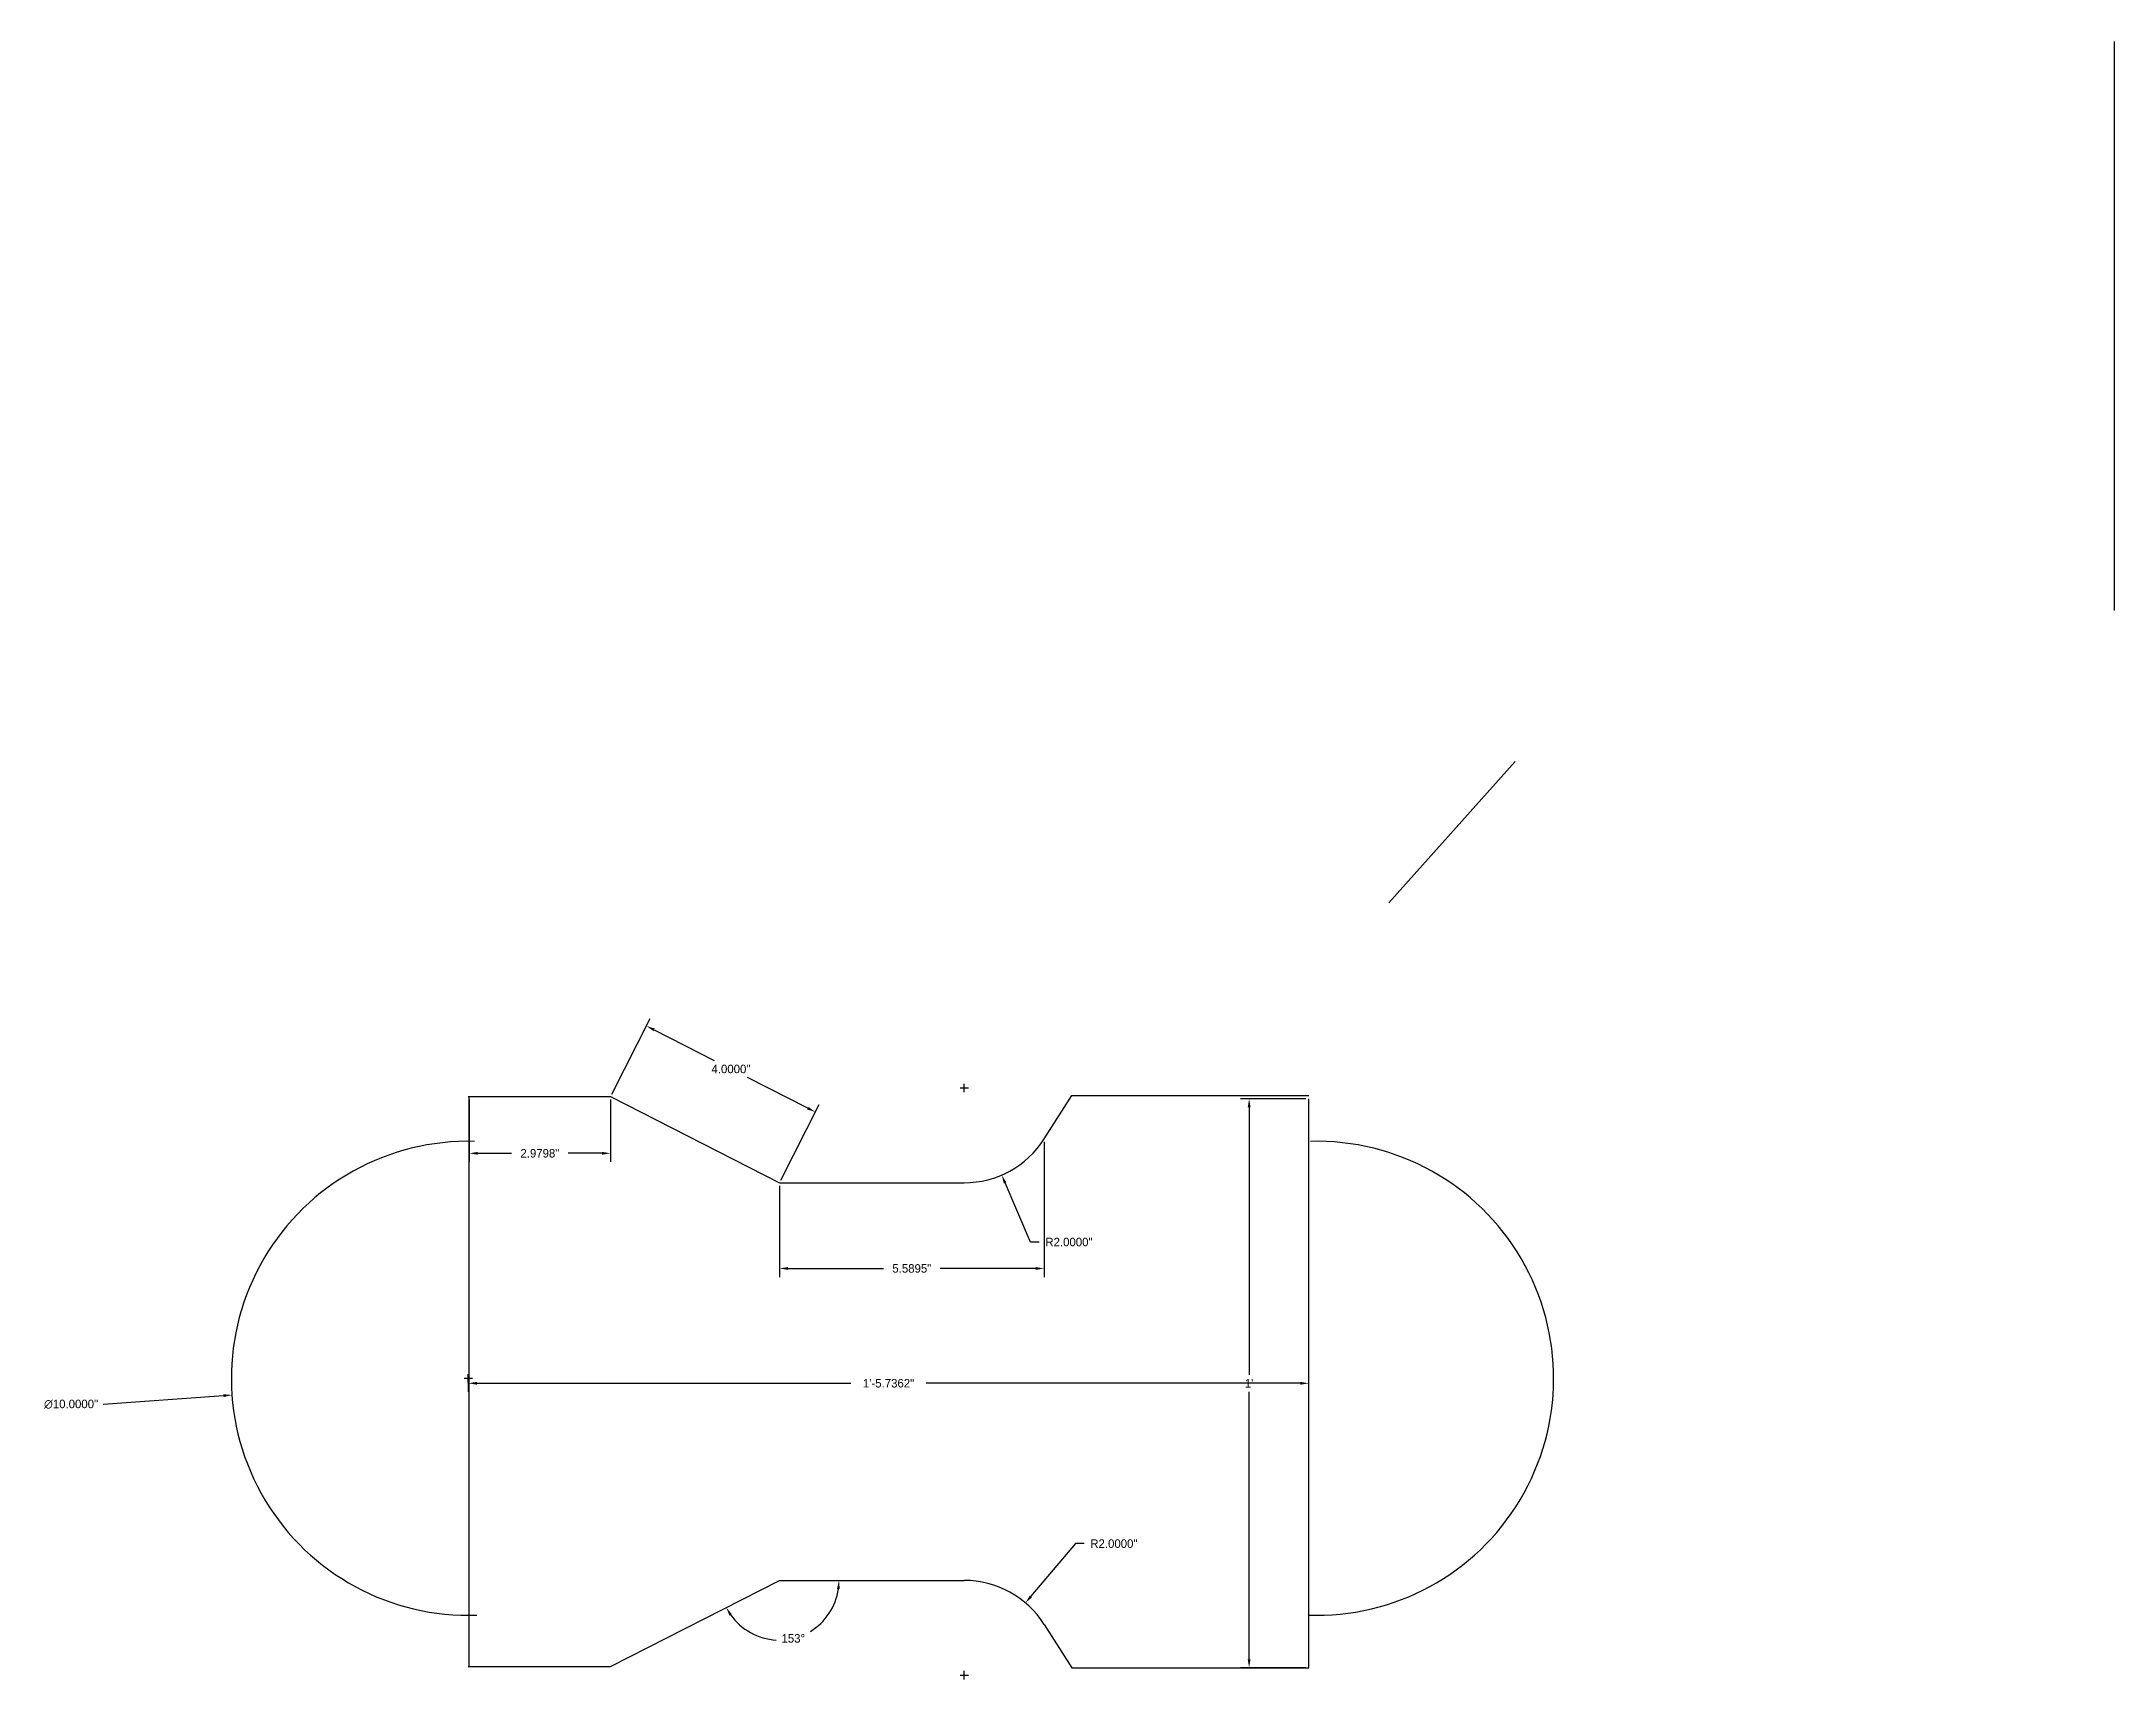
# Model space of a CAD drawing. Header units: inches. Extents: x 19.5 to 92.4, y 14.9 to 49.6.
# Drawn here: x 19.47 to 63.22, y 14.93 to 49.48 of the extents above; entities that cross this region are included whole.
import ezdxf

# ---------------------------------------------------------------- set-up
doc = ezdxf.new("R2010")
doc.units = ezdxf.units.IN
doc.header["$MEASUREMENT"] = 0
doc.dimstyles.get("Standard").update_dxf_attribs({"dimtxt": 0.18, "dimasz": 0.18, "dimexe": 0.18, "dimexo": 0.0625, "dimgap": 0.09, "dimtad": 0, "dimtih": 1, "dimtoh": 1, "dimdec": 4, "dimzin": 0, "dimdsep": 46, "dimlunit": 3, "dimtxsty": 'Standard', "dimcen": 0.09, "dimadec": 0, "dimazin": 0, "dimtfac": 1, "dimtdec": 4, "dimtofl": 0, "dimtmove": 0, "dimatfit": 3, "dimfxl": 1, "dimtolj": 1, "dimtzin": 0, "dimarcsym": 0})

msp = doc.modelspace()

# ---------------------------------------------------------------- blocks, each defined once
blk = doc.blocks.new('*D3')
at = {"color": 0, "lineweight": -2}
for p, q in [((28.387, 21.283), (28.567, 21.283)), ((28.477, 21.193), (28.477, 21.373)), ((20.768, 20.737), (23.31, 20.917))]:
    blk.add_line(p, q, dxfattribs=at)
at = {"color": 0}
blk.add_solid([(23.308, 20.947), (23.312, 20.887), (23.489, 20.93)], dxfattribs=at)
at = {"layer": 'Defpoints', "color": 0}
for p in [(33.464, 21.637), (23.489, 20.93)]:
    blk.add_point(p, dxfattribs=at)
at = {"color": 0, "insert": (20.093, 20.737), "char_height": 0.18, "attachment_point": 5}
blk.add_mtext('\\A1;∅10.0000"', dxfattribs=at)
blk = doc.blocks.new('*D5')
at = {"color": 0, "lineweight": -2}
for p, q in [((31.505, 27.28), (32.318, 28.876)), ((32.397, 28.634), (33.666, 27.988)), ((35.64, 26.981), (34.372, 27.628)), ((35.069, 25.464), (35.883, 27.06))]:
    blk.add_line(p, q, dxfattribs=at)
at = {"color": 0}
for points in [[(32.411, 28.661), (32.384, 28.607), (32.237, 28.716)], [(35.654, 27.008), (35.627, 26.955), (35.801, 26.9)]]:
    blk.add_solid(points, dxfattribs=at)
at = {"layer": 'Defpoints', "color": 0}
for p in [(31.477, 27.224), (35.801, 26.9), (35.041, 25.408)]:
    blk.add_point(p, dxfattribs=at)
at = {"color": 0, "insert": (34.019, 27.808), "char_height": 0.18, "attachment_point": 5}
blk.add_mtext('\\A1;4.0000"', dxfattribs=at)
blk = doc.blocks.new('*D6')
at = {"color": 0, "lineweight": -2}
for start, end in [(301.304, 351.7959), (215.2041, 266.9798)]:
    blk.add_arc((35.041, 17.019), 1.258, start, end, dxfattribs=at)
at = {"color": 0}
for points in [[(36.256, 16.842), (36.316, 16.837), (36.299, 17.019)], [(33.987, 16.278), (34.038, 16.309), (33.92, 16.448)]]:
    blk.add_solid(points, dxfattribs=at)
at = {"layer": 'Defpoints', "color": 0}
for p in [(35.041, 17.019), (35.041, 17.019), (38.943, 17.019), (34.779, 15.788), (31.477, 15.203)]:
    blk.add_point(p, dxfattribs=at)
at = {"color": 0, "insert": (35.335, 15.796), "char_height": 0.18, "attachment_point": 5}
blk.add_mtext('\\A1;153°', dxfattribs=at)
blk = doc.blocks.new('*D7')
at = {"color": 0, "lineweight": -2}
for p, q in [((38.853, 27.408), (39.033, 27.408)), ((38.943, 27.318), (38.943, 27.498)), ((40.342, 24.157), (39.805, 25.406)), ((40.522, 24.157), (40.342, 24.157))]:
    blk.add_line(p, q, dxfattribs=at)
at = {"color": 0}
blk.add_solid([(39.832, 25.418), (39.777, 25.394), (39.734, 25.571)], dxfattribs=at)
at = {"layer": 'Defpoints', "color": 0}
for p in [(38.943, 27.408), (39.734, 25.571)]:
    blk.add_point(p, dxfattribs=at)
at = {"color": 0, "insert": (41.152, 24.157), "char_height": 0.18, "attachment_point": 5}
blk.add_mtext('\\A1;R2.0000"', dxfattribs=at)
blk = doc.blocks.new('*D9')
at = {"color": 0, "lineweight": -2}
for p, q in [((41.29, 17.795), (40.351, 16.684)), ((41.47, 17.795), (41.29, 17.795)), ((38.853, 15.019), (39.033, 15.019)), ((38.943, 14.929), (38.943, 15.109))]:
    blk.add_line(p, q, dxfattribs=at)
at = {"color": 0}
blk.add_solid([(40.328, 16.703), (40.374, 16.664), (40.234, 16.546)], dxfattribs=at)
at = {"layer": 'Defpoints', "color": 0}
for p in [(40.234, 16.546), (38.943, 15.019)]:
    blk.add_point(p, dxfattribs=at)
at = {"color": 0, "insert": (42.1, 17.795), "char_height": 0.18, "attachment_point": 5}
blk.add_mtext('\\A1;R2.0000"', dxfattribs=at)
blk = doc.blocks.new('*D14')
at = {"color": 0, "lineweight": -2}
for p, q in [((28.497, 27.162), (28.497, 25.849)), ((31.477, 27.162), (31.477, 25.849)), ((28.677, 26.029), (29.387, 26.029)), ((31.297, 26.029), (30.587, 26.029))]:
    blk.add_line(p, q, dxfattribs=at)
at = {"color": 0}
for points in [[(28.677, 26.059), (28.677, 25.999), (28.497, 26.029)], [(31.297, 26.059), (31.297, 25.999), (31.477, 26.029)]]:
    blk.add_solid(points, dxfattribs=at)
at = {"layer": 'Defpoints', "color": 0}
for p in [(28.497, 27.224), (31.477, 27.224), (31.477, 26.029)]:
    blk.add_point(p, dxfattribs=at)
at = {"color": 0, "insert": (29.987, 26.029), "char_height": 0.18, "attachment_point": 5}
blk.add_mtext('\\A1;2.9798"', dxfattribs=at)
blk = doc.blocks.new('*D15')
at = {"color": 0, "lineweight": -2}
for p, q in [((46.15, 27.178), (44.774, 27.178)), ((44.954, 26.998), (44.954, 21.358)), ((44.954, 15.358), (44.954, 20.998)), ((46.15, 15.178), (44.774, 15.178))]:
    blk.add_line(p, q, dxfattribs=at)
at = {"color": 0}
for points in [[(44.924, 26.998), (44.984, 26.998), (44.954, 27.178)], [(44.924, 15.358), (44.984, 15.358), (44.954, 15.178)]]:
    blk.add_solid(points, dxfattribs=at)
at = {"layer": 'Defpoints', "color": 0}
for p in [(44.954, 27.178), (46.213, 27.178), (46.213, 15.178)]:
    blk.add_point(p, dxfattribs=at)
at = {"color": 0, "insert": (44.954, 21.178), "char_height": 0.18, "attachment_point": 5}
blk.add_mtext("\\A1;1'", dxfattribs=at)
blk = doc.blocks.new('*D16')
at = {"color": 0, "lineweight": -2}
for p, q in [((28.477, 21.311), (28.477, 20.998)), ((28.657, 21.178), (36.55, 21.178)), ((46.033, 21.178), (38.14, 21.178)), ((46.213, 21.241), (46.213, 21.358))]:
    blk.add_line(p, q, dxfattribs=at)
at = {"color": 0}
for points in [[(28.657, 21.208), (28.657, 21.148), (28.477, 21.178)], [(46.033, 21.208), (46.033, 21.148), (46.213, 21.178)]]:
    blk.add_solid(points, dxfattribs=at)
at = {"layer": 'Defpoints', "color": 0}
for p in [(28.477, 21.373), (46.213, 21.178), (46.213, 21.178)]:
    blk.add_point(p, dxfattribs=at)
at = {"color": 0, "insert": (37.345, 21.178), "char_height": 0.18, "attachment_point": 5}
blk.add_mtext('\\A1;1\'-5.7362"', dxfattribs=at)
blk = doc.blocks.new('*D18')
at = {"color": 0, "lineweight": -2}
for p, q in [((40.63, 26.272), (40.63, 23.42)), ((35.041, 25.346), (35.041, 23.42)), ((35.221, 23.6), (37.236, 23.6)), ((40.45, 23.6), (38.436, 23.6))]:
    blk.add_line(p, q, dxfattribs=at)
at = {"color": 0}
for points in [[(35.221, 23.63), (35.221, 23.57), (35.041, 23.6)], [(40.45, 23.63), (40.45, 23.57), (40.63, 23.6)]]:
    blk.add_solid(points, dxfattribs=at)
at = {"layer": 'Defpoints', "color": 0}
for p in [(40.63, 26.334), (35.041, 25.408), (40.63, 23.6)]:
    blk.add_point(p, dxfattribs=at)
at = {"color": 0, "insert": (37.836, 23.6), "char_height": 0.18, "attachment_point": 5}
blk.add_mtext('\\A1;5.5895"', dxfattribs=at)

# ---------------------------------------------------------------- dimensions: what is measured, and where the dimension line sits
dim = msp.add_aligned_dim(p1=(31.47681, 27.22417), p2=(35.04084, 25.4082), distance=1.67397, dimstyle='Standard')
dim.commit()
dim.dimension.update_dxf_attribs({"geometry": '*D5', "text_midpoint": (34.01879, 27.8077)})
for base, p1, p2, picture, middle in [((31.47681, 26.0293), (28.49704, 27.22417), (31.47681, 27.22417), '*D14', (29.98693, 26.0293)), ((40.63032, 23.60001), (35.04084, 25.4082), (40.63032, 26.33409), '*D18', (37.83558, 23.60001)), ((46.21297, 21.17801), (28.47681, 21.37337), (46.21297, 21.17801), '*D16', (37.34489, 21.17801))]:
    dim = msp.add_linear_dim(base=base, p1=p1, p2=p2, dimstyle='Standard')
    dim.commit()
    dim.dimension.update_dxf_attribs({"geometry": picture, "text_midpoint": middle})
for center, mpoint, picture, middle in [((38.94322, 27.4082), (39.73373, 25.57106), '*D7', (41.15235, 24.15661)), ((38.94322, 15.01907), (40.23444, 16.5464), '*D9', (42.09998, 17.79495))]:
    dim = msp.add_radius_dim(center=center, mpoint=mpoint, dimstyle='Standard')
    dim.commit()
    dim.dimension.update_dxf_attribs({"geometry": picture, "text_midpoint": middle, "dimtype": 164})
dim = msp.add_linear_dim(base=(44.95413, 27.17801), p1=(46.21297, 15.17801), p2=(46.21297, 27.17801), angle=90, dimstyle='Standard')
dim.commit()
dim.dimension.update_dxf_attribs({"geometry": '*D15', "text_midpoint": (44.95413, 21.17801)})
dim = msp.add_diameter_dim_2p(p1=(33.46428, 21.63715), p2=(23.48934, 20.9296), dimstyle='Standard')
dim.commit()
dim.dimension.update_dxf_attribs({"geometry": '*D3', "text_midpoint": (20.76812, 20.73658), "dimtype": 163})
dim = msp.add_angular_dim_2l(base=(34.77925, 15.78841), line1=((35.04084, 17.01907), (38.94322, 17.01907)), line2=((31.47681, 15.2031), (35.04084, 17.01907)), dimstyle='Standard')
dim.commit()
dim.dimension.update_dxf_attribs({"geometry": '*D6', "text_midpoint": (35.33455, 15.79568)})

# ---------------------------------------------------------------- linework, layer by layer
for p, q in [((63.21682, 37.48286), (63.21682, 49.48286)), ((50.5687, 34.29499), (47.90538, 31.31057)), ((28.47681, 27.22417), (31.47681, 27.22417)), ((28.49704, 15.20791), (28.49704, 27.20791)), ((31.47681, 27.22417), (35.04084, 25.4082)), ((40.63032, 26.33409), (41.21297, 27.24926)), ((41.21297, 27.24926), (46.21297, 27.24926)), ((46.21297, 15.17801), (46.21297, 27.17801)), ((35.04084, 25.4082), (38.94322, 25.4082)), ((31.47681, 15.2031), (35.04084, 17.01907)), ((35.04084, 17.01907), (38.94322, 17.01907)), ((40.63032, 16.09318), (41.21297, 15.17801)), ((28.47681, 15.2031), (31.47681, 15.2031)), ((41.21297, 15.17801), (46.21297, 15.17801))]:
    msp.add_line(p, q)
for centre, radius, start, end in [((28.47681, 21.28337), 5, 88.483298, 272.073576), ((38.94322, 27.4082), 2, 270, 327.516638), ((46.38041, 21.28337), 5, 267.926424, 91.516702), ((38.94322, 15.01907), 2, 32.483362, 90)]:
    msp.add_arc(centre, radius, start, end)

msp.set_redraw_order([(e.dxf.handle, doc.entitydb.next_handle()) for e in msp.query("TEXT MTEXT ATTDEF DIMENSION ARC_DIMENSION")])  # texts and dimensions are drawn at this point

doc.saveas('drawing.dxf')
